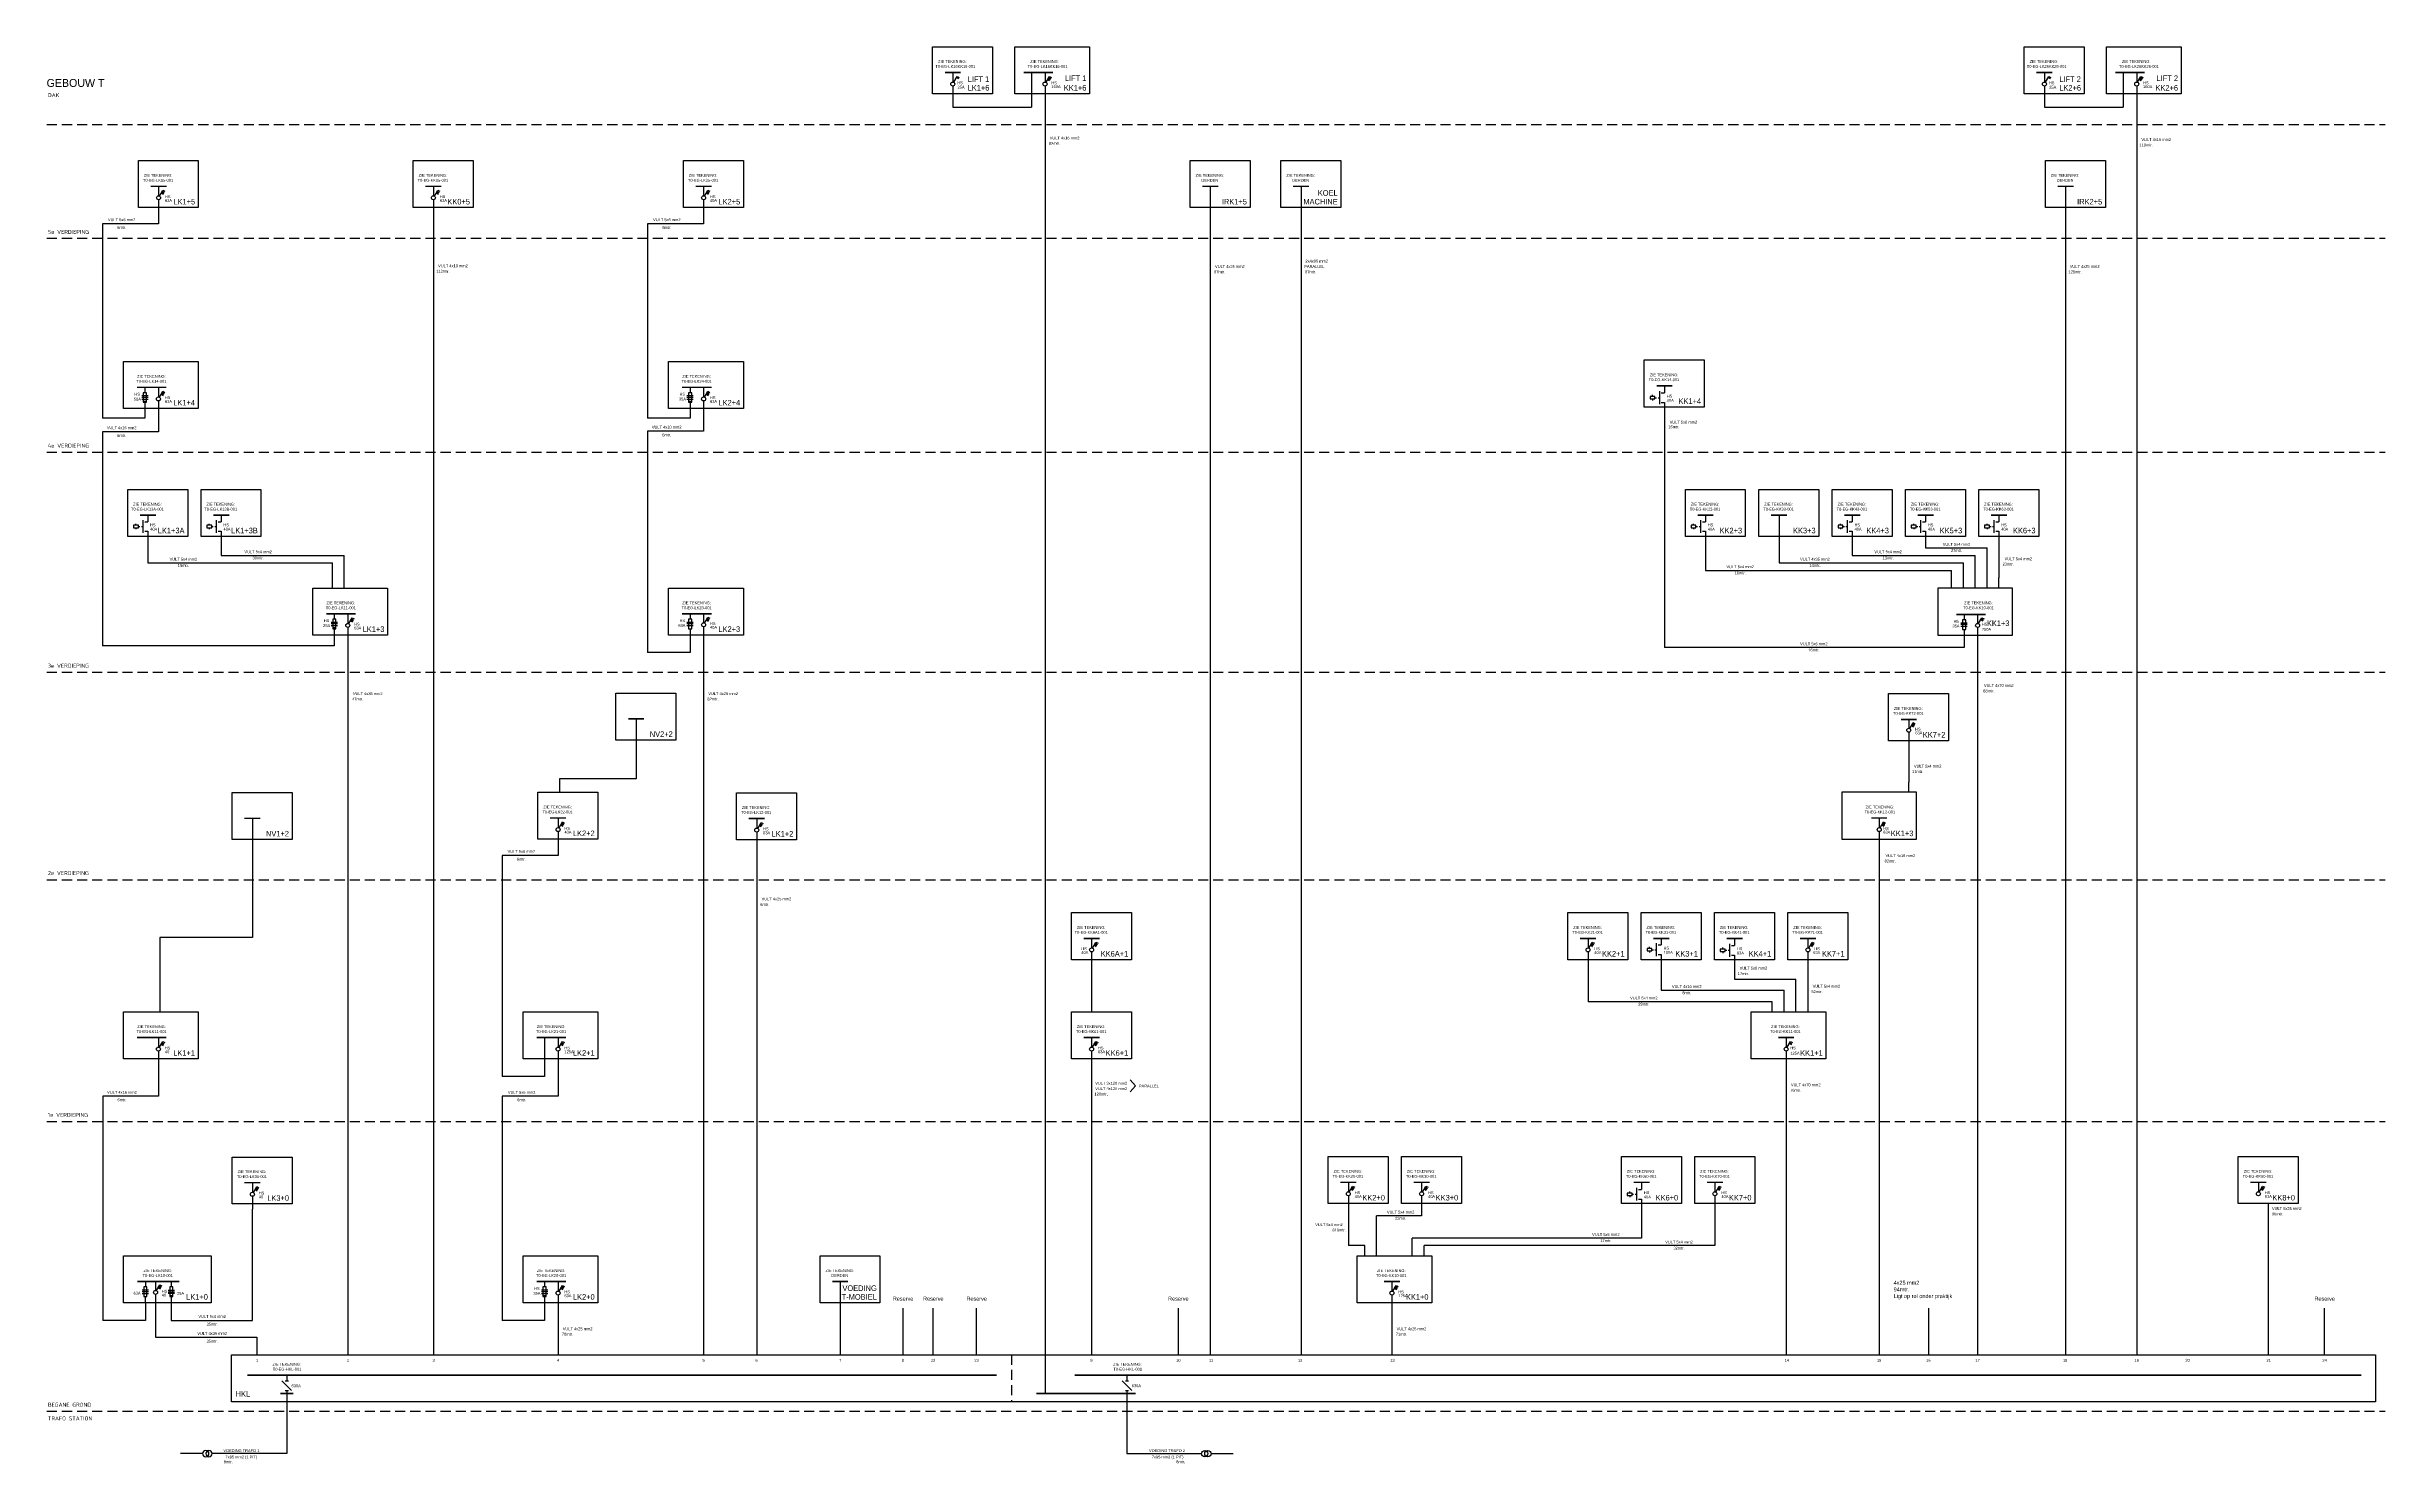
# Model space of a CAD drawing. Header units: millimetres. Extents: x 0 to 1470, y -33 to 858.
import ezdxf
from ezdxf.enums import TextEntityAlignment as Align

# ---------------------------------------------------------------- set-up
doc = ezdxf.new("R2010")
doc.units = ezdxf.units.MM
doc.linetypes.add('HIDDEN', pattern=[9.525, 6.35, -3.175])
doc.linetypes.add('STABI11', pattern=[2, 1, -1])
doc.layers.get('0').update_dxf_attribs({"linetype": 'CONTINUOUS'})
for name, color, linetype in [('BL$4----_STEMPEL', 7, 'CONTINUOUS'), ('EL$1----', 3, 'CONTINUOUS'), ('EL-62-BLK', 3, 'CONTINUOUS'), ('EL6311--', 3, 'CONTINUOUS')]:
    doc.layers.add(name, color=color, linetype=linetype)
doc.styles.add('BURO-018', font='BUROFONT.shx', dxfattribs={"height": 1.8})
doc.styles.add('BURO-025', font='BUROFONT.shx', dxfattribs={"height": 2.5})
doc.styles.add('BURO-035', font='BUROFONT.shx', dxfattribs={"height": 3.5})
doc.styles.get("Standard").update_dxf_attribs({"font": 'ISOCP'})

# ---------------------------------------------------------------- blocks, each defined once
blk = doc.blocks.new('0713B5')
at = {"color": 0, "linetype": 'Continuous'}
for p, q in [((3, -6), (-3, 0)), ((-1, 0), (1, 0)), ((-1, -6), (1, -6))]:
    blk.add_line(p, q, dxfattribs=at)
at = {"color": 0, "linetype": 'Continuous', "style": 'BURO-018', "flags": 1}
for tag, p in [('E_ID', (0, 0)), ('E_MATCODE', (0, -5))]:
    blk.add_attdef(tag, p, '', height=1.8, dxfattribs=at)
at = {"color": 0, "linetype": 'Continuous', "style": 'BURO-018'}
blk.add_attdef('E_KODE', text='', height=1.8, dxfattribs=at).set_placement((3, -3), align=Align.MIDDLE_LEFT)
blk = doc.blocks.new('072102B')
at = {"color": 0, "linetype": 'Continuous'}
for p, q in [((1, 0), (-1, 0)), ((-1, 0), (-1, -6)), ((1, -6), (1, 0)), ((-1, -6), (1, -6))]:
    blk.add_line(p, q, dxfattribs=at)
blk.add_solid([(1, -5), (1, -6), (-1, -5), (-1, -6)], dxfattribs=at)
at = {"color": 0, "linetype": 'Continuous', "style": 'BURO-018', "flags": 1}
for tag, p in [('E_ID', (0, 0)), ('E_MATCODE', (0, -5))]:
    blk.add_attdef(tag, p, '', height=1.8, dxfattribs=at)
at = {"color": 0, "linetype": 'Continuous', "style": 'BURO-018'}
blk.add_attdef('E_KODE', text='', height=1.8, dxfattribs=at).set_placement((-3, -3), align=Align.MIDDLE_RIGHT)
blk = doc.blocks.new('0721013F')
at = {"color": 0, "linetype": 'Continuous'}
for p, q in [((-2, -2), (2, -2)), ((-2, -3), (2, -3)), ((2, -4), (-2, -4))]:
    blk.add_line(p, q, dxfattribs=at)
blk = doc.blocks.new('072101A')
at = {"color": 0, "linetype": 'Continuous'}
for p, q in [((1, 0), (-1, 0)), ((-1, 0), (-1, -6)), ((1, -6), (1, 0)), ((-1, -6), (1, -6))]:
    blk.add_line(p, q, dxfattribs=at)
at = {"color": 0, "linetype": 'Continuous', "style": 'BURO-018', "flags": 1}
for tag, p in [('E_ID', (0, 0)), ('E_MATCODE', (0, -5))]:
    blk.add_attdef(tag, p, '', height=1.8, dxfattribs=at)
at = {"color": 0, "linetype": 'Continuous', "style": 'BURO-018'}
blk.add_attdef('E_KODE', text='', height=1.8, dxfattribs=at).set_placement((-3, -3), align=Align.MIDDLE_RIGHT)
blk = doc.blocks.new('1114A3A')
at = {"color": 0, "linetype": 'Continuous'}
for p, q in [((0.6, 1.1), (2.7, 4.8)), ((1.7, 2.9), (2.9, 2.2)), ((2, 3.5), (3.3, 2.8)), ((2.4, 4.1), (3.6, 3.4)), ((2.7, 4.8), (4, 4.1))]:
    blk.add_line(p, q, dxfattribs=at)
blk.add_circle((0, 0), 1.25, dxfattribs=at)
at = {"color": 0, "linetype": 'Continuous', "style": 'BURO-018', "flags": 1}
for tag, p in [('E_ID', (0, 0.1)), ('E_MATCODE', (0, -4.9))]:
    blk.add_attdef(tag, p, '', height=1.8, dxfattribs=at)
at = {"color": 0, "linetype": 'Continuous', "style": 'BURO-018'}
blk.add_attdef('E_IGS', text='', height=1.8, dxfattribs=at).set_placement((3, 0.1), align=Align.MIDDLE_LEFT)
blk = doc.blocks.new('0702A1')
at = {"color": 0, "linetype": 'Continuous'}
for p, q in [((-3, -7), (-3, 1)), ((-2, 0), (0, 0)), ((-2, -6), (0, -6))]:
    blk.add_line(p, q, dxfattribs=at)
at = {"color": 0, "linetype": 'Continuous', "style": 'BURO-018'}
blk.add_attdef('E_ASK1', text='', height=1.8, dxfattribs=at).set_placement((-1, 1), align=Align.RIGHT)
at = {"color": 0, "linetype": 'Continuous', "style": 'BURO-018', "flags": 1}
for tag, p in [('E_ID', (0, 0)), ('E_MATCODE', (0, -5))]:
    blk.add_attdef(tag, p, '', height=1.8, dxfattribs=at)
at = {"color": 0, "linetype": 'Continuous', "style": 'BURO-018'}
blk.add_attdef('E_ASK2', text='', height=1.8, dxfattribs=at).set_placement((-1, -7), align=Align.TOP_RIGHT)
blk.add_attdef('E_KODE', text='', height=1.8, dxfattribs=at).set_placement((3, -3), align=Align.MIDDLE_LEFT)
blk = doc.blocks.new('021323')
at = {"color": 0, "linetype": 'Continuous'}
for p, q in [((-3, 0.75), (-6, 0.75)), ((-6, 0.75), (-6, -0.75)), ((-4.5, 0.75), (-4.5, 1.75)), ((-3, -0.75), (-3, 0.75)), ((-3, 0.25), (-3, 0.25)), ((-6, -0.75), (-3, -0.75)), ((-4.5, -0.75), (-4.5, -1.75))]:
    blk.add_line(p, q, dxfattribs=at)
at = {"color": 0, "linetype": 'STABI11'}
blk.add_line((-3, 0), (0, 0), dxfattribs=at)
blk = doc.blocks.new('1114A3')
at = {"color": 0, "linetype": 'Continuous'}
for p, q in [((0.6, 1.1), (2.7, 4.8)), ((2, 3.5), (3.3, 2.8)), ((2.4, 4.1), (3.6, 3.4)), ((2.7, 4.8), (4, 4.1))]:
    blk.add_line(p, q, dxfattribs=at)
blk.add_circle((0, 0), 1.25, dxfattribs=at)
at = {"color": 0, "linetype": 'Continuous', "style": 'BURO-018', "flags": 1}
for tag, p in [('E_ID', (0, 0.1)), ('E_MATCODE', (0, -4.9))]:
    blk.add_attdef(tag, p, '', height=1.8, dxfattribs=at)
at = {"color": 0, "linetype": 'Continuous', "style": 'BURO-018'}
blk.add_attdef('E_IGS', text='', height=1.8, dxfattribs=at).set_placement((3, 0.1), align=Align.MIDDLE_LEFT)
blk = doc.blocks.new('060901')
at = {"color": 0, "linetype": 'Continuous'}
for centre in [(0, 1), (0, -1)]:
    blk.add_circle(centre, 2, dxfattribs=at)
at = {"color": 0, "linetype": 'Continuous', "style": 'BURO-018', "flags": 1}
for tag, p in [('E_ID', (0, 0)), ('E_MATCODE', (0, -3))]:
    blk.add_attdef(tag, p, '', height=1.8, dxfattribs=at)
at = {"color": 0, "linetype": 'Continuous', "style": 'BURO-018'}
blk.add_attdef('E_KODE', text='', height=1.8, dxfattribs=at).set_placement((3, 0), align=Align.MIDDLE_LEFT)
blk = doc.blocks.new('111404')
at = {"color": 0, "linetype": 'Continuous'}
for p, q in [((0.6, 1.1), (2.7, 4.8)), ((2.4, 4.1), (3.6, 3.4)), ((2.7, 4.8), (4, 4.1))]:
    blk.add_line(p, q, dxfattribs=at)
blk.add_circle((0, 0), 1.25, dxfattribs=at)
at = {"color": 0, "linetype": 'Continuous', "style": 'BURO-018', "flags": 1}
for tag, p in [('E_ID', (0, 0.1)), ('E_MATCODE', (0, -4.9))]:
    blk.add_attdef(tag, p, '', height=1.8, dxfattribs=at)
at = {"color": 0, "linetype": 'Continuous', "style": 'BURO-018'}
blk.add_attdef('E_IGS', text='', height=1.8, dxfattribs=at).set_placement((3, 0.1), align=Align.MIDDLE_LEFT)

msp = doc.modelspace()

# ---------------------------------------------------------------- linework, layer by layer
at = {"layer": 'EL$1----'}
for p, q in [((569.7, 841.4), (569.7, 835.8)), ((619.2, 841.4), (619.2, 820)), ((627.7, 841.4), (627.7, 835.8)), ((1256.1, 841.4), (1256.1, 835.8)), ((1305.6, 841.4), (1305.6, 820)), ((1314.1, 841.4), (1314.1, 835.8)), ((569.7, 833.3), (569.7, 820)), ((627.7, 833.3), (627.7, 825.1)), ((627.7, 825.1), (627.7, 11.2)), ((1256.1, 833.3), (1256.1, 820)), ((1314.1, 833.3), (1314.1, 825.1)), ((1314.1, 825.1), (1314.1, 35.5)), ((569.7, 820), (619.2, 820)), ((1256.1, 820), (1305.6, 820)), ((70.3, 769.8), (70.3, 764.2)), ((243.1, 769.8), (243.1, 764.2)), ((413, 769.8), (413, 764.2)), ((731.6, 769.8), (731.6, 764.2)), ((731.6, 769.8), (731.6, 35.5)), ((788.7, 770.3), (788.7, 35.5)), ((788.7, 769.8), (788.7, 764.2)), ((1269.4, 770.3), (1269.4, 35.5)), ((1269.4, 769.8), (1269.4, 764.2)), ((70.3, 761.7), (70.3, 753.5)), ((70.3, 761.7), (70.3, 746.7)), ((243.1, 761.7), (243.1, 35.5)), ((413, 761.7), (413, 753.5)), ((413, 761.7), (413, 746.7)), ((70.3, 746.7), (35.1, 746.7)), ((35.1, 746.7), (35.1, 624.4)), ((413, 746.7), (377.8, 746.7)), ((377.8, 746.7), (377.8, 624.4)), ((61.7, 643.4), (61.7, 640.4)), ((61.7, 634.4), (61.7, 624.4)), ((70.2, 643.4), (70.2, 637.8)), ((70.2, 635.3), (70.2, 627.1)), ((404.5, 643.4), (404.5, 640.4)), ((404.5, 634.4), (404.5, 624.4)), ((413, 643.4), (413, 637.8)), ((413, 635.3), (413, 627.1)), ((1017.2, 644.4), (1017.2, 640.3)), ((1017.2, 634.3), (1017.2, 480.2)), ((61.7, 624.4), (35.1, 624.4)), ((70.2, 627.1), (70.2, 615.9)), ((404.5, 624.4), (377.8, 624.4)), ((413, 627.1), (413, 616.3)), ((35.1, 615.9), (35.1, 481.3)), ((70.2, 615.9), (35.1, 615.9)), ((377.8, 616.3), (377.8, 477)), ((413, 616.3), (377.8, 616.3)), ((63.6, 563.4), (63.6, 559.3)), ((109.7, 563.4), (109.7, 559.3)), ((1043, 563.4), (1043, 559.3)), ((1089.2, 563.4), (1089.2, 533.4)), ((1135.3, 563.4), (1135.3, 559.3)), ((1181.4, 563.4), (1181.4, 559.3)), ((1227.5, 563.4), (1227.5, 559.3)), ((63.6, 553.3), (63.6, 533.4)), ((109.7, 553.3), (109.7, 538.1)), ((1043, 553.3), (1043, 528.7)), ((1135.3, 553.3), (1135.3, 538.1)), ((1181.4, 553.3), (1181.4, 542.8)), ((1227.5, 553.3), (1227.5, 524)), ((63.6, 533.4), (179.6, 533.4)), ((109.7, 538.1), (187, 538.1)), ((179.6, 517.6), (179.6, 533.4)), ((187, 517.6), (187, 538.1)), ((1089.2, 533.4), (1205.2, 533.4)), ((1135.3, 538.1), (1212.6, 538.1)), ((1181.4, 542.8), (1220.1, 542.8)), ((1205.2, 517.6), (1205.2, 533.4)), ((1212.6, 517.6), (1212.6, 538.1)), ((1220.1, 517.6), (1220.1, 542.8)), ((1043, 528.7), (1197.7, 528.7)), ((1197.7, 517.6), (1197.7, 528.7)), ((1227.5, 517.6), (1227.5, 524)), ((180.8, 501), (180.8, 498)), ((189.3, 501), (189.3, 495.4)), ((404.5, 501), (404.5, 498)), ((413, 501.4), (413, 495.8)), ((1205.6, 500.6), (1205.6, 497.6)), ((1214.1, 501), (1214.1, 495.4)), ((180.8, 492), (180.8, 481.3)), ((189.3, 492.9), (189.3, 484.7)), ((404.5, 492), (404.5, 477)), ((413, 493.3), (413, 484.7)), ((1205.6, 491.6), (1205.6, 480.2)), ((1214.1, 492.9), (1214.1, 484.7)), ((1214.1, 488.3), (1214.1, 35.5)), ((180.8, 481.3), (35.1, 481.3)), ((189.3, 484.7), (189.3, 35.5)), ((404.5, 477), (377.8, 477)), ((413, 484.7), (413, 35.5)), ((1205.6, 480.2), (1017.2, 480.2)), ((370.6, 435), (370.6, 429.4)), ((370.6, 429.4), (370.6, 418.7)), ((1170.8, 435), (1170.8, 429.4)), ((1170.8, 426.9), (1170.8, 395.6)), ((370.6, 418.7), (370.6, 397.7)), ((370.6, 397.7), (322.3, 397.7)), ((322.3, 397.7), (322.3, 389.2)), ((1170.8, 389.2), (1170.8, 395.6)), ((129.3, 372.4), (129.3, 364.3)), ((321.5, 372.6), (321.5, 367)), ((446.4, 372.3), (446.4, 366.7)), ((1152.2, 372.6), (1152.2, 367)), ((129.3, 364.3), (129.3, 356.1)), ((129.3, 356.1), (129.3, 297.8)), ((321.5, 364.5), (321.5, 356.3)), ((321.5, 364.5), (321.5, 349.5)), ((446.4, 364.2), (446.4, 356)), ((446.4, 356), (446.4, 50.2)), ((1152.2, 364.5), (1152.2, 356.3)), ((1152.2, 356.3), (1152.2, 35.5)), ((321.5, 349.5), (286.3, 349.5)), ((286.3, 349.5), (286.3, 210.5)), ((129.3, 297.8), (71, 297.8)), ((71, 297.8), (71, 251.1)), ((657, 296.9), (657, 291.3)), ((969.1, 296.9), (969.1, 291.3)), ((1015.2, 297.3), (1015.2, 293.2)), ((1061.3, 296.9), (1061.3, 292.8)), ((1107.4, 296.9), (1107.4, 291.3)), ((657, 288.8), (657, 251.1)), ((969.1, 288.8), (969.1, 257.5)), ((1015.2, 287.2), (1015.2, 264.7)), ((1061.3, 286.8), (1061.3, 271.6)), ((1107.4, 288.8), (1107.4, 251)), ((1061.3, 271.6), (1099.8, 271.6)), ((1099.8, 251.1), (1099.8, 271.6)), ((1084.9, 257.5), (969.1, 257.5)), ((1015.2, 264.7), (1092.4, 264.7)), ((1084.9, 251.1), (1084.9, 257.5)), ((1092.4, 251.1), (1092.4, 264.7)), ((70.2, 234.5), (70.2, 228.9)), ((70.2, 226.4), (70.2, 218.2)), ((313, 234.5), (313, 231.5)), ((313, 231.5), (313, 210.5)), ((321.5, 234.5), (321.5, 228.9)), ((321.5, 226.4), (321.5, 218.2)), ((657, 234.5), (657, 228.9)), ((657, 226.4), (657, 35.5)), ((1093.7, 234.5), (1093.7, 228.9)), ((1093.7, 226.4), (1093.7, 35.5)), ((70.2, 218.2), (70.2, 198)), ((313, 210.5), (286.3, 210.5)), ((321.5, 218.2), (321.5, 198)), ((70.2, 198), (35.3, 198)), ((35.3, 198), (35.3, 57.1)), ((321.5, 198), (286.3, 198)), ((286.3, 198), (286.3, 57.1)), ((129.3, 143.3), (129.3, 137.7)), ((129.3, 135.2), (129.3, 127)), ((818.4, 143.5), (818.4, 137.9)), ((818.4, 135.4), (818.4, 104.1)), ((864.5, 143.5), (864.5, 137.9)), ((864.5, 135.4), (864.5, 122.9)), ((1002.8, 143.5), (1002.8, 139.4)), ((1002.8, 133.4), (1002.8, 108.8)), ((1048.9, 143.5), (1048.9, 137.9)), ((1048.9, 135.4), (1048.9, 104.1)), ((1390.6, 143.5), (1390.6, 137.9)), ((129.3, 57.1), (129.3, 127)), ((836.2, 97.7), (836.2, 122.9)), ((864.5, 122.9), (836.2, 122.9)), ((1396.8, 130.5), (1396.8, 35.5)), ((828.7, 104.1), (818.4, 104.1)), ((828.7, 97.7), (828.7, 104.1)), ((858.5, 97.7), (858.5, 108.8)), ((1002.8, 108.8), (858.5, 108.8)), ((866, 97.7), (866, 104.1)), ((1048.9, 104.1), (866, 104.1)), ((62, 81.1), (62, 78.1)), ((68.4, 81.5), (68.4, 75.9)), ((78.3, 81.1), (78.3, 78.1)), ((313, 81.1), (313, 78.1)), ((321.5, 81.1), (321.5, 75.5)), ((498.9, 81.1), (498.9, 75.5)), ((498.9, 75.5), (498.9, 35.5)), ((845.8, 81.1), (845.8, 75.5)), ((61.9, 72.1), (62, 64.8)), ((62, 64.8), (62, 57.1)), ((68.4, 73.4), (68.4, 46.5)), ((78.3, 73), (78.3, 64.8)), ((78.3, 64.8), (78.3, 57.1)), ((313, 72.1), (313, 57.1)), ((321.5, 73), (321.5, 64.8)), ((321.5, 64.8), (321.5, 35.5)), ((538.2, 64.8), (538.2, 35.5)), ((557.2, 64.8), (557.2, 35.5)), ((584.4, 64.8), (584.4, 35.5)), ((711.3, 64.8), (711.3, 35.5)), ((845.8, 73), (845.8, 64.8)), ((845.8, 64.8), (845.8, 35.5)), ((1183.3, 64.8), (1183.3, 35.5)), ((1432, 64.8), (1432, 35.5)), ((62, 57.1), (35.3, 57.1)), ((68.4, 46.5), (132, 46.5)), ((78.3, 57.1), (129.3, 57.1)), ((132, 46.5), (132, 35.5)), ((313, 57.1), (286.3, 57.1)), ((446.4, 50.2), (446.4, 35.5)), ((150.9, 22.2), (150.9, 19)), ((679.2, 22.2), (679.2, 19)), ((150.9, 13), (150.9, 11.2)), ((150.9, 11.2), (150.9, -26.7)), ((679.2, 13), (679.2, 11.2)), ((679.2, 11.2), (679.2, -26.7)), ((98, -26.7), (84.1, -26.7)), ((150.9, -26.7), (104, -26.7)), ((679.2, -26.7), (726.1, -26.7)), ((732.1, -26.7), (746, -26.7))]:
    msp.add_line(p, q, dxfattribs=at)
at = {"layer": 'EL$1----', "color": 1, "linetype": 'HIDDEN'}
for p, q in [((0, 809.1), (1470.4, 809.1)), ((0, 737.5), (1470.4, 737.5)), ((0, 603.1), (1470.4, 603.1)), ((0, 464.7), (1470.4, 464.7)), ((0, 334.2), (1470.4, 334.2)), ((0, 182.2), (1470.4, 182.2)), ((0, 0), (1470.4, 0))]:
    msp.add_line(p, q, dxfattribs=at)
at = {"layer": 'EL$1----', "linetype": 'HIDDEN'}
msp.add_line((606.6, 35.5), (606.6, 5.9), dxfattribs=at)
at = {"layer": 'EL$1----'}
for points in [[(594.7, 828.4), (557, 828.4), (557, 858), (594.7, 858)], [(655.7, 828.4), (608.7, 828.4), (608.7, 858), (655.7, 858)], [(1281.1, 828.4), (1243.4, 828.4), (1243.4, 858), (1281.1, 858)], [(1342.1, 828.4), (1295.1, 828.4), (1295.1, 858), (1342.1, 858)], [(95.3, 756.8), (57.6, 756.8), (57.6, 786.4), (95.3, 786.4)], [(268.1, 756.8), (230.4, 756.8), (230.4, 786.4), (268.1, 786.4)], [(438, 756.8), (400.3, 756.8), (400.3, 786.4), (438, 786.4)], [(756.6, 756.8), (718.9, 756.8), (718.9, 786.4), (756.6, 786.4)], [(813.7, 756.8), (776, 756.8), (776, 786.4), (813.7, 786.4)], [(1294.4, 756.8), (1256.7, 756.8), (1256.7, 786.4), (1294.4, 786.4)], [(95.2, 630.4), (48.3, 630.4), (48.3, 660), (95.2, 660)], [(438, 630.4), (391, 630.4), (391, 660), (438, 660)], [(1042.2, 631.4), (1004.5, 631.4), (1004.5, 661), (1042.2, 661)], [(88.6, 550), (50.9, 550), (50.9, 579.6), (88.6, 579.6)], [(134.7, 550), (97, 550), (97, 579.6), (134.7, 579.6)], [(1068, 550), (1030.4, 550), (1030.4, 579.6), (1068, 579.6)], [(1114.2, 550), (1076.5, 550), (1076.5, 579.6), (1114.2, 579.6)], [(1160.3, 550), (1122.6, 550), (1122.6, 579.6), (1160.3, 579.6)], [(1206.4, 550), (1168.7, 550), (1168.7, 579.6), (1206.4, 579.6)], [(1252.5, 550), (1214.8, 550), (1214.8, 579.6), (1252.5, 579.6)], [(214.3, 488), (167.3, 488), (167.3, 517.6), (214.3, 517.6)], [(438, 488), (391, 488), (391, 517.6), (438, 517.6)], [(1189.1, 488), (1236.1, 488), (1236.1, 517.6), (1189.1, 517.6)], [(395.6, 422), (357.9, 422), (357.9, 451.6), (395.6, 451.6)], [(1195.8, 421.6), (1158.1, 421.6), (1158.1, 451.2), (1195.8, 451.2)], [(154.3, 359.4), (116.6, 359.4), (116.6, 389), (154.3, 389)], [(346.5, 359.6), (308.8, 359.6), (308.8, 389.2), (346.5, 389.2)], [(471.4, 359.3), (433.7, 359.3), (433.7, 388.8), (471.4, 388.8)], [(1128.7, 359.6), (1175.7, 359.6), (1175.7, 389.2), (1128.7, 389.2)], [(682, 283.9), (644.3, 283.9), (644.3, 313.5), (682, 313.5)], [(994.1, 283.9), (956.4, 283.9), (956.4, 313.5), (994.1, 313.5)], [(1040.2, 283.9), (1002.5, 283.9), (1002.5, 313.5), (1040.2, 313.5)], [(1086.3, 283.9), (1048.6, 283.9), (1048.6, 313.5), (1086.3, 313.5)], [(1132.4, 283.9), (1094.8, 283.9), (1094.8, 313.5), (1132.4, 313.5)], [(95.2, 221.5), (48.3, 221.5), (48.3, 251.1), (95.2, 251.1)], [(346.5, 221.5), (299.5, 221.5), (299.5, 251.1), (346.5, 251.1)], [(682, 221.5), (644.3, 221.5), (644.3, 251.1), (682, 251.1)], [(1118.7, 221.5), (1071.7, 221.5), (1071.7, 251.1), (1118.7, 251.1)], [(154.3, 130.3), (116.6, 130.3), (116.6, 159.8), (154.3, 159.8)], [(843.4, 130.5), (805.7, 130.5), (805.7, 160.1), (843.4, 160.1)], [(889.5, 130.5), (851.8, 130.5), (851.8, 160.1), (889.5, 160.1)], [(1027.8, 130.5), (990.1, 130.5), (990.1, 160.1), (1027.8, 160.1)], [(1073.9, 130.5), (1036.3, 130.5), (1036.3, 160.1), (1073.9, 160.1)], [(1415.6, 130.5), (1378, 130.5), (1378, 160.1), (1415.6, 160.1)], [(103.3, 68.1), (48.3, 68.1), (48.3, 97.7), (103.3, 97.7)], [(346.5, 68.1), (299.5, 68.1), (299.5, 97.7), (346.5, 97.7)], [(523.9, 68.1), (486.2, 68.1), (486.2, 97.7), (523.9, 97.7)], [(870.8, 68.1), (823.9, 68.1), (823.9, 97.7), (870.8, 97.7)], [(116.1, 5.9), (116.1, 35.5), (1464.3, 35.5), (1464.3, 5.9)]]:
    msp.add_lwpolyline(points, close=True, dxfattribs=at)
at = {"layer": 'EL$1----', "const_width": 1}
for points in [[(564.7, 841.8), (574.7, 841.8)], [(614.2, 841.8), (632.7, 841.8)], [(1251.1, 841.8), (1261.1, 841.8)], [(1300.6, 841.8), (1319.1, 841.8)], [(65.3, 770.2), (75.3, 770.2)], [(238.1, 770.2), (248.1, 770.2)], [(408, 770.2), (418, 770.2)], [(726.6, 770.2), (736.6, 770.2)], [(783.7, 770.2), (793.7, 770.2)], [(1264.4, 770.2), (1274.4, 770.2)], [(56.7, 643.8), (75.2, 643.8)], [(399.5, 643.8), (418, 643.8)], [(1012.2, 644.8), (1022.2, 644.8)], [(58.6, 563.4), (68.6, 563.4)], [(104.7, 563.4), (114.7, 563.4)], [(1038, 563.4), (1048, 563.4)], [(1084.2, 563.4), (1094.2, 563.4)], [(1130.3, 563.4), (1140.3, 563.4)], [(1176.4, 563.4), (1186.4, 563.4)], [(1222.5, 563.4), (1232.5, 563.4)], [(175.8, 501.4), (194.3, 501.4)], [(399.5, 501.4), (418, 501.4)], [(1200.6, 501), (1219.1, 501)], [(365.6, 435.4), (375.6, 435.4)], [(1165.8, 435), (1175.8, 435)], [(124.3, 372.8), (134.3, 372.8)], [(316.5, 373), (326.5, 373)], [(441.4, 372.7), (451.4, 372.7)], [(1157.2, 373), (1147.2, 373)], [(652, 297.3), (662, 297.3)], [(964.1, 297.3), (974.1, 297.3)], [(1010.2, 297.3), (1020.2, 297.3)], [(1056.3, 297.3), (1066.3, 297.3)], [(1102.4, 297.3), (1112.4, 297.3)], [(56.7, 234.9), (75.2, 234.9)], [(308, 234.9), (326.5, 234.9)], [(652, 234.9), (662, 234.9)], [(1088.7, 234.9), (1098.7, 234.9)], [(124.3, 143.7), (134.3, 143.7)], [(813.4, 143.9), (823.4, 143.9)], [(859.5, 143.9), (869.5, 143.9)], [(997.8, 143.9), (1007.8, 143.9)], [(1043.9, 143.9), (1053.9, 143.9)], [(1385.6, 143.9), (1395.6, 143.9)], [(57, 81.5), (83.3, 81.5)], [(308, 81.5), (326.5, 81.5)], [(493.9, 81.5), (503.9, 81.5)], [(840.8, 81.5), (850.8, 81.5)], [(126.2, 22.6), (597.3, 22.6)], [(646.3, 22.6), (1455.3, 22.6)], [(146.8, 11.2), (155.1, 11.2)], [(622.2, 11.2), (684.6, 11.2)]]:
    msp.add_lwpolyline(points, dxfattribs=at)
at = {"layer": 'EL-62-BLK', "color": 1}
for p in [(681.2, 208.3), (681.2, 200.9)]:
    msp.add_line(p, (684.6, 204.6), dxfattribs=at)

# ---------------------------------------------------------------- block references
at = {"layer": 'EL$1----'}
ref = msp.add_blockref('111404', (569.7, 834.5), dxfattribs=at)
ref.add_attrib('E_IGS', '25A', dxfattribs={"layer": '0', "color": 1, "linetype": 'Continuous', "height": 1.8, "style": 'BURO-018'}).set_placement((572.7, 832.5), align=Align.MIDDLE_LEFT)
ref = msp.add_blockref('111404', (1256.1, 834.5), dxfattribs=at)
ref.add_attrib('E_IGS', '25A', dxfattribs={"layer": '0', "color": 1, "linetype": 'Continuous', "height": 1.8, "style": 'BURO-018'}).set_placement((1259.1, 832.5), align=Align.MIDDLE_LEFT)
ref = msp.add_blockref('072102B', (61.7, 640.4), dxfattribs=at)
ref.add_attrib('E_KODE', '50A', dxfattribs={"layer": '0', "color": 1, "linetype": 'Continuous', "height": 1.8, "style": 'BURO-018'}).set_placement((59.2, 636.4), align=Align.MIDDLE_RIGHT)
at = {"layer": 'EL$1----', "xscale": -1}
for p in [(61.7, 640.4), (404.5, 640.4), (180.8, 498), (404.5, 498), (1205.6, 497.6), (62, 78.1), (313, 78.1)]:
    msp.add_blockref('0721013F', p, dxfattribs=at)
at = {"layer": 'EL$1----'}
ref = msp.add_blockref('072102B', (404.5, 640.4), dxfattribs=at)
ref.add_attrib('E_KODE', '35A', dxfattribs={"layer": '0', "color": 1, "linetype": 'Continuous', "height": 1.8, "style": 'BURO-018'}).set_placement((401.9, 636.4), align=Align.MIDDLE_RIGHT)
for name, p in [('021323', (1014.2, 637.3)), ('0702A1', (1017.2, 640.3)), ('0702A1', (63.6, 559.3)), ('0702A1', (109.7, 559.3)), ('0702A1', (1043, 559.3)), ('0702A1', (1135.3, 559.3)), ('0702A1', (1181.4, 559.3)), ('0702A1', (1227.5, 559.3)), ('021323', (60.6, 556.3)), ('021323', (106.7, 556.3)), ('021323', (1040, 556.3)), ('021323', (1132.3, 556.3)), ('021323', (1178.4, 556.3)), ('021323', (1224.5, 556.3)), ('0702A1', (1015.2, 293.2)), ('021323', (1012.2, 290.2)), ('021323', (1058.3, 289.8)), ('0702A1', (1061.3, 292.8)), ('021323', (999.8, 136.4)), ('0702A1', (1002.8, 139.4)), ('0721013F', (78.3, 78.1))]:
    msp.add_blockref(name, p, dxfattribs=at)
ref = msp.add_blockref('072102B', (180.8, 498), dxfattribs=at)
ref.add_attrib('E_KODE', '25A', dxfattribs={"layer": '0', "color": 1, "linetype": 'Continuous', "height": 1.8, "style": 'BURO-018'}).set_placement((178.2, 494), align=Align.MIDDLE_RIGHT)
ref = msp.add_blockref('072101A', (404.5, 498), dxfattribs=at)
ref.add_attrib('E_KODE', '63A', dxfattribs={"layer": '0', "color": 1, "linetype": 'Continuous', "height": 1.8, "style": 'BURO-018'}).set_placement((401.5, 494.1), align=Align.MIDDLE_RIGHT)
ref = msp.add_blockref('072101A', (1205.6, 497.6), dxfattribs=at)
ref.add_attrib('E_KODE', '35A', dxfattribs={"layer": '0', "color": 1, "linetype": 'Continuous', "height": 1.8, "style": 'BURO-018'}).set_placement((1202.7, 493.7), align=Align.MIDDLE_RIGHT)
ref = msp.add_blockref('1114A3', (1214.1, 494.1), dxfattribs=at)
ref.add_attrib('E_IGS', '250A', dxfattribs={"layer": '0', "color": 1, "linetype": 'Continuous', "height": 1.8, "style": 'BURO-018'}).set_placement((1216.7, 491.6), align=Align.MIDDLE_LEFT)
ref = msp.add_blockref('1114A3', (1093.7, 227.7), dxfattribs=at)
ref.add_attrib('E_IGS', '125A', dxfattribs={"layer": '0', "color": 1, "linetype": 'Continuous', "height": 1.8, "style": 'BURO-018'}).set_placement((1096.3, 225.1), align=Align.MIDDLE_LEFT)
ref = msp.add_blockref('072101A', (62, 78.1), dxfattribs=at)
ref.add_attrib('E_KODE', '63A', dxfattribs={"layer": '0', "color": 1, "linetype": 'Continuous', "height": 1.8, "style": 'BURO-018'}).set_placement((59, 74.2), align=Align.MIDDLE_RIGHT)
ref = msp.add_blockref('072102B', (78.3, 78.1), dxfattribs=at)
ref.add_attrib('E_KODE', '25A', dxfattribs={"layer": '0', "color": 1, "linetype": 'Continuous', "height": 1.8, "style": 'BURO-018'}).set_placement((86.3, 74.1), align=Align.MIDDLE_RIGHT)
ref = msp.add_blockref('072102B', (313, 78.1), dxfattribs=at)
ref.add_attrib('E_KODE', '35A', dxfattribs={"layer": '0', "color": 1, "linetype": 'Continuous', "height": 1.8, "style": 'BURO-018'}).set_placement((310.4, 74.1), align=Align.MIDDLE_RIGHT)
ref = msp.add_blockref('0713B5', (150.9, 19), dxfattribs=at)
ref.add_attrib('E_KODE', '630A', dxfattribs={"layer": '0', "color": 1, "linetype": 'Continuous', "height": 1.8, "style": 'BURO-018'}).set_placement((153.9, 16), align=Align.MIDDLE_LEFT)
ref = msp.add_blockref('0713B5', (679.2, 19), dxfattribs=at)
ref.add_attrib('E_KODE', '630A', dxfattribs={"layer": '0', "color": 1, "linetype": 'Continuous', "height": 1.8, "style": 'BURO-018'}).set_placement((682.2, 16), align=Align.MIDDLE_LEFT)
at = {"layer": 'EL$1----', "xscale": -1, "rotation": 270}
msp.add_blockref('060901', (101, -26.7), dxfattribs=at)
at = {"layer": 'EL$1----', "rotation": 90}
msp.add_blockref('060901', (729.1, -26.7), dxfattribs=at)
at = {"layer": 'EL6311--'}
ref = msp.add_blockref('1114A3A', (627.7, 834.5), dxfattribs=at)
ref.add_attrib('E_IGS', '160A', dxfattribs={"layer": '0', "color": 1, "linetype": 'Continuous', "height": 1.8, "style": 'BURO-018'}).set_placement((631.7, 832.9), align=Align.MIDDLE_LEFT)
ref = msp.add_blockref('1114A3A', (1314.1, 834.5), dxfattribs=at)
ref.add_attrib('E_IGS', '160A', dxfattribs={"layer": '0', "color": 1, "linetype": 'Continuous', "height": 1.8, "style": 'BURO-018'}).set_placement((1318.1, 832.9), align=Align.MIDDLE_LEFT)
ref = msp.add_blockref('1114A3A', (70.3, 763), dxfattribs=at)
ref.add_attrib('E_IGS', '63A', dxfattribs={"layer": '0', "color": 1, "linetype": 'Continuous', "height": 1.8, "style": 'BURO-018'}).set_placement((74.3, 761.3), align=Align.MIDDLE_LEFT)
ref = msp.add_blockref('1114A3A', (243.1, 763), dxfattribs=at)
ref.add_attrib('E_IGS', '63A', dxfattribs={"layer": '0', "color": 1, "linetype": 'Continuous', "height": 1.8, "style": 'BURO-018'}).set_placement((247.2, 761.3), align=Align.MIDDLE_LEFT)
ref = msp.add_blockref('1114A3A', (413, 763), dxfattribs=at)
ref.add_attrib('E_IGS', '40A', dxfattribs={"layer": '0', "color": 1, "linetype": 'Continuous', "height": 1.8, "style": 'BURO-018'}).set_placement((417, 761.3), align=Align.MIDDLE_LEFT)
ref = msp.add_blockref('1114A3A', (70.2, 636.5), dxfattribs=at)
ref.add_attrib('E_IGS', '63A', dxfattribs={"layer": '0', "color": 1, "linetype": 'Continuous', "height": 1.8, "style": 'BURO-018'}).set_placement((74.3, 634.9), align=Align.MIDDLE_LEFT)
ref = msp.add_blockref('1114A3A', (413, 636.5), dxfattribs=at)
ref.add_attrib('E_IGS', '63A', dxfattribs={"layer": '0', "color": 1, "linetype": 'Continuous', "height": 1.8, "style": 'BURO-018'}).set_placement((417, 634.9), align=Align.MIDDLE_LEFT)
ref = msp.add_blockref('1114A3A', (189.3, 494.1), dxfattribs=at)
ref.add_attrib('E_IGS', '63A', dxfattribs={"layer": '0', "color": 1, "linetype": 'Continuous', "height": 1.8, "style": 'BURO-018'}).set_placement((193.3, 492.5), align=Align.MIDDLE_LEFT)
ref = msp.add_blockref('1114A3A', (413, 494.5), dxfattribs=at)
ref.add_attrib('E_IGS', '40A', dxfattribs={"layer": '0', "color": 1, "linetype": 'Continuous', "height": 1.8, "style": 'BURO-018'}).set_placement((417, 492.9), align=Align.MIDDLE_LEFT)
ref = msp.add_blockref('1114A3A', (1170.8, 428.2), dxfattribs=at)
ref.add_attrib('E_IGS', '63A', dxfattribs={"layer": '0', "color": 1, "linetype": 'Continuous', "height": 1.8, "style": 'BURO-018'}).set_placement((1174.9, 426.5), align=Align.MIDDLE_LEFT)
ref = msp.add_blockref('1114A3A', (321.5, 365.7), dxfattribs=at)
ref.add_attrib('E_IGS', '40A', dxfattribs={"layer": '0', "color": 1, "linetype": 'Continuous', "height": 1.8, "style": 'BURO-018'}).set_placement((325.5, 364.1), align=Align.MIDDLE_LEFT)
ref = msp.add_blockref('1114A3A', (446.4, 365.4), dxfattribs=at)
ref.add_attrib('E_IGS', '63A', dxfattribs={"layer": '0', "color": 1, "linetype": 'Continuous', "height": 1.8, "style": 'BURO-018'}).set_placement((450.4, 363.7), align=Align.MIDDLE_LEFT)
ref = msp.add_blockref('1114A3A', (1152.2, 365.7), dxfattribs=at)
ref.add_attrib('E_IGS', '63A', dxfattribs={"layer": '0', "color": 1, "linetype": 'Continuous', "height": 1.8, "style": 'BURO-018'}).set_placement((1154.7, 364.1), align=Align.MIDDLE_LEFT)
ref = msp.add_blockref('1114A3A', (657, 290.1), dxfattribs=at)
ref.add_attrib('E_IGS', '40A', dxfattribs={"layer": '0', "color": 1, "linetype": 'Continuous', "height": 1.8, "style": 'BURO-018'}).set_placement((650.5, 288.4), align=Align.MIDDLE_LEFT)
ref = msp.add_blockref('1114A3A', (969.1, 290.1), dxfattribs=at)
ref.add_attrib('E_IGS', '40A', dxfattribs={"layer": '0', "color": 1, "linetype": 'Continuous', "height": 1.8, "style": 'BURO-018'}).set_placement((973.1, 288.4), align=Align.MIDDLE_LEFT)
ref = msp.add_blockref('1114A3A', (1107.4, 290.1), dxfattribs=at)
ref.add_attrib('E_IGS', '63A', dxfattribs={"layer": '0', "color": 1, "linetype": 'Continuous', "height": 1.8, "style": 'BURO-018'}).set_placement((1110.7, 288.4), align=Align.MIDDLE_LEFT)
ref = msp.add_blockref('1114A3A', (70.2, 227.7), dxfattribs=at)
ref.add_attrib('E_IGS', '40', dxfattribs={"layer": '0', "color": 1, "linetype": 'Continuous', "height": 1.8, "style": 'BURO-018'}).set_placement((74.3, 226), align=Align.MIDDLE_LEFT)
ref = msp.add_blockref('1114A3A', (321.5, 227.7), dxfattribs=at)
ref.add_attrib('E_IGS', '125A', dxfattribs={"layer": '0', "color": 1, "linetype": 'Continuous', "height": 1.8, "style": 'BURO-018'}).set_placement((325.5, 226), align=Align.MIDDLE_LEFT)
ref = msp.add_blockref('1114A3A', (657, 227.7), dxfattribs=at)
ref.add_attrib('E_IGS', '63A', dxfattribs={"layer": '0', "color": 1, "linetype": 'Continuous', "height": 1.8, "style": 'BURO-018'}).set_placement((661, 226), align=Align.MIDDLE_LEFT)
ref = msp.add_blockref('1114A3A', (129.3, 136.4), dxfattribs=at)
ref.add_attrib('E_IGS', '40', dxfattribs={"layer": '0', "color": 1, "linetype": 'Continuous', "height": 1.8, "style": 'BURO-018'}).set_placement((133.3, 134.8), align=Align.MIDDLE_LEFT)
ref = msp.add_blockref('1114A3A', (818.4, 136.7), dxfattribs=at)
ref.add_attrib('E_IGS', '40A', dxfattribs={"layer": '0', "color": 1, "linetype": 'Continuous', "height": 1.8, "style": 'BURO-018'}).set_placement((822.4, 135), align=Align.MIDDLE_LEFT)
ref = msp.add_blockref('1114A3A', (864.5, 136.7), dxfattribs=at)
ref.add_attrib('E_IGS', '40A', dxfattribs={"layer": '0', "color": 1, "linetype": 'Continuous', "height": 1.8, "style": 'BURO-018'}).set_placement((868.5, 135), align=Align.MIDDLE_LEFT)
ref = msp.add_blockref('1114A3A', (1048.9, 136.7), dxfattribs=at)
ref.add_attrib('E_IGS', '40A', dxfattribs={"layer": '0', "color": 1, "linetype": 'Continuous', "height": 1.8, "style": 'BURO-018'}).set_placement((1053, 135), align=Align.MIDDLE_LEFT)
ref = msp.add_blockref('1114A3A', (1390.6, 136.7), dxfattribs=at)
ref.add_attrib('E_IGS', '63A', dxfattribs={"layer": '0', "color": 1, "linetype": 'Continuous', "height": 1.8, "style": 'BURO-018'}).set_placement((1394.7, 135), align=Align.MIDDLE_LEFT)
ref = msp.add_blockref('1114A3A', (68.4, 74.7), dxfattribs=at)
ref.add_attrib('E_IGS', '40', dxfattribs={"layer": '0', "color": 1, "linetype": 'Continuous', "height": 1.8, "style": 'BURO-018'}).set_placement((72.3, 73), align=Align.MIDDLE_LEFT)
ref = msp.add_blockref('1114A3A', (321.5, 74.3), dxfattribs=at)
ref.add_attrib('E_IGS', '63A', dxfattribs={"layer": '0', "color": 1, "linetype": 'Continuous', "height": 1.8, "style": 'BURO-018'}).set_placement((325.5, 72.6), align=Align.MIDDLE_LEFT)
ref = msp.add_blockref('1114A3A', (845.8, 74.3), dxfattribs=at)
ref.add_attrib('E_IGS', '125A', dxfattribs={"layer": '0', "color": 1, "linetype": 'Continuous', "height": 1.8, "style": 'BURO-018'}).set_placement((849.9, 72.6), align=Align.MIDDLE_LEFT)

# ---------------------------------------------------------------- texts
at = {"layer": 'BL$4----_STEMPEL', "color": 2, "char_height": 2.5, "width": 94.549, "attachment_point": 1}
for s, insert in [('DAK', (0.7, 828.8)), ('5e VERDIEPING', (0.7, 742.8)), ('4e VERDIEPING', (0.7, 608.4)), ('3e VERDIEPING', (0.7, 470)), ('2e VERDIEPING', (0.7, 339.6)), ('1e VERDIEPING', (0.7, 187.6)), ('BEGANE GROND', (0.7, 5.3)), ('TRAFO STATION', (0.7, -3.3))]:
    msp.add_mtext(s, dxfattribs=dict(at, insert=insert))
at = {"layer": 'EL$1----', "color": 1, "style": 'BURO-018'}
for s, p in [('HS', (572.5, 834.4)), ('HS', (631.7, 834.4)), ('HS', (1258.9, 834.4)), ('HS', (1318.1, 834.4)), ('HS', (74.3, 762.8)), ('HS', (247.1, 762.8)), ('HS', (417, 762.8)), ('HS', (55.1, 638.6)), ('HS', (74.2, 636.4)), ('HS', (397.9, 638.6)), ('HS', (417, 636.4)), ('40A', (1018.6, 634.7)), ('HS', (1018.6, 637.4)), ('40A', (65, 553.7)), ('HS', (65, 556.4)), ('40A', (111.1, 553.7)), ('HS', (111.1, 556.4)), ('40A', (1044.4, 553.7)), ('HS', (1044.4, 556.4)), ('40A', (1136.7, 553.7)), ('HS', (1136.7, 556.4)), ('40A', (1182.8, 553.7)), ('HS', (1182.8, 556.4)), ('40A', (1228.9, 553.7)), ('HS', (1228.9, 556.4)), ('HS', (174.2, 496.2)), ('HS', (193.3, 494)), ('HS', (397.9, 496.2)), ('HS', (417, 494.4)), ('HS', (1199, 495.8)), ('HS', (1216.7, 494)), ('HS', (1174.8, 428)), ('HS', (325.5, 365.6)), ('HS', (450.4, 365.3)), ('HS', (1154.7, 365.6)), ('HS', (650.5, 289.9)), ('HS', (973.1, 289.9)), ('HS', (1016.6, 290.3)), ('100A', (1016.6, 287.6)), ('HS', (1062.7, 289.9)), ('63A', (1062.7, 287.2)), ('HS', (1111.4, 289.9)), ('HS', (74.2, 227.5)), ('HS', (325.5, 227.5)), ('HS', (661, 227.5)), ('HS', (1096.3, 227.5)), ('HS', (133.3, 136.3)), ('HS', (822.4, 136.5)), ('HS', (868.5, 136.5)), ('40A', (1004.2, 133.8)), ('HS', (1004.2, 136.5)), ('HS', (1052.9, 136.5)), ('HS', (1394.6, 136.5)), ('HS', (72.3, 74.5)), ('HS', (306.4, 76.3)), ('HS', (325.5, 74.1)), ('HS', (849.8, 74.1))]:
    msp.add_text(s, height=1.8, dxfattribs=at).set_placement(p)
at = {"layer": 'EL$1----', "color": 2, "style": 'BURO-025'}
for s, p in [('4x25 mm2', (1161.3, 79.5)), ('94mtr.', (1161.3, 75.3)), ('Ligt op rol onder praktijk', (1161.3, 71.1)), ('Reserve', (532, 69.5)), ('Reserve', (551, 69.5)), ('Reserve', (578.3, 69.5)), ('Reserve', (705.1, 69.5)), ('Reserve', (1425.9, 69.5))]:
    msp.add_text(s, height=2.5, dxfattribs=at).set_placement(p)
at = {"layer": 'EL-62-BLK', "color": 1, "style": 'BURO-018'}
for s, p in [('T0-EG-LK16KK16-001', (571.3, 845.6)), ('ZIE TEKENING:', (569.4, 848.7)), ('T0-EG-LK16KK16-001', (629.3, 845.6)), ('ZIE TEKENING:', (627.4, 848.7)), ('T0-EG-LK26KK26-001', (1257.5, 845.6)), ('ZIE TEKENING:', (1255.8, 848.7)), ('T0-EG-LK26KK26-001', (1315.5, 845.6)), ('ZIE TEKENING:', (1313.8, 848.7)), ('T0-EG-LK15-001', (70, 774)), ('ZIE TEKENING:', (70, 777.1)), ('T0-EG-KK05-001', (242.8, 774)), ('ZIE TEKENING:', (242.8, 777.1)), ('T0-EG-LK25-001', (412.7, 774)), ('ZIE TEKENING:', (412.7, 777.1)), ('ZIE TEKENING:', (731.3, 777.1)), ('DERDEN', (731.3, 774)), ('ZIE TEKENING:', (788.4, 777.1)), ('DERDEN', (788.4, 774)), ('ZIE TEKENING:', (1269.1, 777.1)), ('DERDEN', (1269.1, 774)), ('T0-EG-LK14-001', (65.8, 647.6)), ('ZIE TEKENING:', (65.8, 650.7)), ('T0-EG-LK24-001', (408.6, 647.6)), ('ZIE TEKENING:', (408.6, 650.7)), ('T0-EG-KK14-001', (1016.9, 648.6)), ('ZIE TEKENING:', (1016.9, 651.7)), ('T0-EG-LK13A-001', (63.3, 567.2)), ('ZIE TEKENING:', (63.3, 570.3)), ('T0-EG-LK13B-001', (109.4, 567.2)), ('ZIE TEKENING:', (109.4, 570.3)), ('T0-EG-KK23-001', (1042.7, 567.2)), ('ZIE TEKENING:', (1042.7, 570.3)), ('T0-EG-KK33-001', (1088.9, 567.2)), ('ZIE TEKENING:', (1088.9, 570.3)), ('T0-EG-KK43-001', (1135, 567.2)), ('ZIE TEKENING:', (1135, 570.3)), ('T0-EG-KK53-001', (1181.1, 567.2)), ('ZIE TEKENING:', (1181.1, 570.3)), ('T0-EG-KK63-001', (1227.2, 567.2)), ('ZIE TEKENING:', (1227.2, 570.3)), ('T0-EG-LK11-001', (184.9, 505.2)), ('ZIE TEKENING:', (184.9, 508.3)), ('T0-EG-LK23-001', (408.6, 505.2)), ('ZIE TEKENING:', (408.6, 508.3)), ('T0-EG-KK10-001', (1214.6, 505.2)), ('ZIE TEKENING:', (1214.6, 508.3)), ('ZIE TEKENING:', (1170.5, 441.9)), ('T0-EG-KK72-001', (1170.5, 438.8)), ('T0-EG-LK22-001', (321.2, 376.8)), ('ZIE TEKENING:', (321.2, 379.9)), ('T0-EG-LK12-001', (446.1, 376.5)), ('ZIE TEKENING:', (446.1, 379.6)), ('T0-EG-KK12-001', (1152.6, 376.8)), ('ZIE TEKENING:', (1152.6, 379.9)), ('T0-EG-KK6A1-001', (656.7, 301.1)), ('ZIE TEKENING:', (656.7, 304.2)), ('T0-EG-KK21-001', (968.8, 301.1)), ('ZIE TEKENING:', (968.8, 304.2)), ('T0-EG-KK31-001', (1014.9, 301.1)), ('ZIE TEKENING:', (1014.9, 304.2)), ('T0-EG-KK41-001', (1061, 301.1)), ('ZIE TEKENING:', (1061, 304.2)), ('T0-EG-KK71-001', (1107.2, 301.1)), ('ZIE TEKENING:', (1107.2, 304.2)), ('T0-EG-LK11-001', (65.9, 238.7)), ('ZIE TEKENING:', (65.9, 241.8)), ('T0-EG-LK21-001', (317.1, 238.7)), ('ZIE TEKENING:', (317.1, 241.8)), ('T0-EG-KK61-001', (656.7, 238.7)), ('ZIE TEKENING:', (656.7, 241.8)), ('T0-EG-KK11-001', (1093.2, 238.7)), ('ZIE TEKENING:', (1093.2, 241.8)), ('T0-EG-LK30-001', (129, 147.5)), ('ZIE TEKENING:', (129, 150.6)), ('T0-EG-KK20-001', (818.1, 147.7)), ('ZIE TEKENING:', (818.1, 150.8)), ('T0-EG-KK30-001', (864.2, 147.7)), ('ZIE TEKENING:', (864.2, 150.8)), ('T0-EG-KK60-001', (1002.5, 147.7)), ('ZIE TEKENING:', (1002.5, 150.8)), ('T0-EG-KK70-001', (1048.6, 147.7)), ('ZIE TEKENING:', (1048.6, 150.8)), ('T0-EG-KK80-001', (1390.4, 147.7)), ('ZIE TEKENING:', (1390.4, 150.8)), ('ZIE TEKENING:', (69.8, 88.4)), ('ZIE TEKENING:', (317.1, 88.4)), ('ZIE TEKENING:', (498.6, 88.4)), ('ZIE TEKENING:', (845.4, 88.4)), ('T0-EG-LK10-001', (69.8, 85.3)), ('T0-EG-LK20-001', (317.1, 85.3)), ('DERDEN', (498.6, 85.3)), ('T0-EG-KK10-001', (845.4, 85.3)), ('ZIE TEKENING:', (150.9, 29.5)), ('ZIE TEKENING:', (679.5, 29.5)), ('T0-EG-HKL-001', (151.1, 26.4)), ('T0-EG-HKL-001', (679.7, 26.4))]:
    msp.add_text(s, height=1.8, dxfattribs=at).set_placement(p, align=Align.MIDDLE)
at = {"layer": 'EL-62-BLK', "color": 4, "style": 'BURO-035'}
for s, height, p in [('LIFT 1', 3.5, (592.6, 835.9)), ('LIFT 1', 3.5, (653.7, 836.4)), ('LIFT 2', 3.5, (1279, 835.9)), ('LIFT 2', 3.5, (1340.1, 836.4)), ('GEBOUW T', 5, (36.3, 832.7)), ('LK1+6', 3.5, (592.7, 830.4)), ('KK1+6', 3.5, (653.7, 830.4)), ('LK2+6', 3.5, (1279.1, 830.4)), ('KK2+6', 3.5, (1340.1, 830.4)), ('KOEL', 3.5, (811.7, 764.3)), ('LK1+5', 3.5, (93.3, 758.8)), ('KK0+5', 3.5, (266.1, 758.8)), ('LK2+5', 3.5, (436, 758.8)), ('IRK1+5', 3.5, (754.6, 758.8)), ('MACHINE', 3.5, (811.7, 758.8)), ('IRK2+5', 3.5, (1292.4, 758.8)), ('LK1+4', 3.5, (93.2, 632.4)), ('LK2+4', 3.5, (436, 632.4)), ('KK1+4', 3.5, (1040.2, 633.4)), ('LK1+3A', 3.5, (86.6, 552)), ('LK1+3B', 3.5, (132.7, 552)), ('KK2+3', 3.5, (1066, 552)), ('KK3+3', 3.5, (1112.2, 552)), ('KK4+3', 3.5, (1158.3, 552)), ('KK5+3', 3.5, (1204.4, 552)), ('KK6+3', 3.5, (1250.5, 552)), ('LK1+3', 3.5, (212.3, 490)), ('LK2+3', 3.5, (436, 490)), ('KK1+3', 3.5, (1234.1, 493.7)), ('NV2+2', 3.5, (393.6, 424)), ('KK7+2', 3.5, (1193.8, 423.6)), ('NV1+2', 3.5, (152.3, 361.4)), ('LK2+2', 3.5, (344.5, 361.6)), ('LK1+2', 3.5, (469.4, 361.3)), ('KK1+3', 3.5, (1173.7, 361.6)), ('KK6A+1', 3.5, (680, 285.9)), ('KK2+1', 3.5, (992.1, 285.9)), ('KK3+1', 3.5, (1038.2, 285.9)), ('KK4+1', 3.5, (1084.3, 285.9)), ('KK7+1', 3.5, (1130.4, 285.9)), ('LK1+1', 3.5, (93.2, 223.5)), ('LK2+1', 3.5, (344.5, 223.5)), ('KK6+1', 3.5, (680, 223.5)), ('KK1+1', 3.5, (1116.7, 223.5)), ('LK3+0', 3.5, (152.3, 132.3)), ('KK2+0', 3.5, (841.4, 132.5)), ('KK3+0', 3.5, (887.5, 132.5)), ('KK6+0', 3.5, (1025.8, 132.5)), ('KK7+0', 3.5, (1071.9, 132.5)), ('KK8+0', 3.5, (1413.6, 132.5)), ('LK1+0', 3.5, (101.3, 70.1)), ('LK2+0', 3.5, (344.5, 70.1)), ('T-MOBIEL', 3.5, (521.9, 70.1)), ('VOEDING', 3.5, (521.9, 75.6)), ('KK1+0', 3.5, (868.8, 70.1)), ('HKL', 3.5, (127.9, 9.1))]:
    msp.add_text(s, height=height, dxfattribs=at).set_placement(p, align=Align.RIGHT)
at = {"layer": 'EL-62-BLK', "color": 1, "style": 'BURO-025'}
for s, p in [('82mtr.', (633.6, 797.2)), ('VULT 4x16 mm2', (640, 800.6)), ('119mtr.', (1320, 796.2)), ('VULT 4x16 mm2', (1326.4, 799.6)), ('VULT 5x6 mm2', (47.1, 749.2)), ('VULT 5x6 mm2', (389.9, 749.2)), ('6mtr.', (47.1, 744.3)), ('6mtr.', (389.9, 744.3)), ('VULT 4x10 mm2', (255.4, 720.2)), ('VULT 4x35 mm2', (743.9, 719.8)), ('PARALLEL', (797, 719.8)), ('2x4x95 mm2', (798.5, 723.2)), ('VULT 4x25 mm2', (1281.4, 719.8)), ('112mtr.', (249.1, 716.8)), ('87mtr.', (737.5, 716.4)), ('87mtr.', (794.7, 716.4)), ('128mtr.', (1275.4, 716.4)), ('VULT 4x16 mm2', (47.1, 618.4)), ('VULT 4x10 mm2', (389.8, 618.8)), ('16mtr.', (1023.1, 619)), ('VULT 5x6 mm2', (1029.1, 621.9)), ('6mtr.', (47.1, 613.5)), ('6mtr.', (389.8, 613.9)), ('VULT 5x4 mm2', (1200.8, 545.1)), ('VULT 5x4 mm2', (85.9, 535.7)), ('15mtr.', (85.9, 531.8)), ('VULT 5x4 mm2', (132.9, 540.4)), ('30mtr.', (132.9, 536.5)), ('VULT 5x4 mm2', (1064.8, 531)), ('VULT 4x35 mm2', (1111.8, 535.7)), ('14mtr.', (1111.8, 531.8)), ('VULT 5x4 mm2', (1157.8, 540.4)), ('13mtr.', (1157.8, 536.5)), ('27mtr.', (1200.8, 541.2)), ('23mtr.', (1233.3, 532.6)), ('VULT 5x4 mm2', (1239.7, 536)), ('16mtr.', (1064.8, 527.1)), ('VULT 5x6 mm2', (1111.1, 482.5)), ('16mtr.', (1111.1, 478.6)), ('VULT 4x70 mm2', (1227.4, 456.3)), ('47mtr.', (195.5, 447.8)), ('VULT 4x35 mm2', (201.8, 451.2)), ('82mtr.', (418.9, 447.8)), ('VULT 4x25 mm2', (425.3, 451.2)), ('88mtr.', (1221.1, 452.9)), ('11mtr.', (1176.4, 402.2)), ('VULT 5x4 mm2', (1182.7, 405.6)), ('VULT 5x6 mm2', (298.4, 352)), ('6mtr.', (298.4, 347.1)), ('82mtr.', (1159.1, 345.9)), ('VULT 4x16 mm2', (1165.5, 349.3)), ('6mtr.', (451.4, 318.6)), ('VULT 4x25 mm2', (458.8, 322.1)), ('VULT 5x6 mm2', (1073.1, 278.6)), ('VULT 4x16 mm2', (1031.2, 267)), ('17mtr.', (1066.8, 275.1)), ('52mtr.', (1113.1, 263.8)), ('VULT 5x4 mm2', (1119, 267.2)), ('VULT 5x4 mm2', (1004.2, 259.8)), ('29mtr.', (1004.2, 255.9)), ('6mtr.', (1031.2, 263.1)), ('VULT 3x120 mm2', (669.3, 206.2)), ('VULT 4x70 mm2', (1106, 205.2)), ('VULT 4x16 mm2', (47.3, 200.5)), ('6mtr.', (47.3, 195.8)), ('VULT 5x6 mm2', (298.6, 200.5)), ('6mtr.', (298.6, 195.8)), ('120mtr.', (663, 199.4)), ('VULT 4x120 mm2', (669.3, 202.8)), ('PARALLEL', (693, 204.5)), ('76mtr.', (1099.7, 201.8)), ('VULT 5x4 mm2', (806.2, 117.3)), ('VULT 5x4 mm2', (851.3, 125.2)), ('22mtr.', (851.3, 121.3)), ('96mtr.', (1402.6, 124)), ('VULT 5x25 mm2', (1408.5, 127.4)), ('810mtr.', (812.6, 113.9)), ('VULT 5x6 mm2', (980.3, 111.1)), ('17mtr.', (980.3, 107.2)), ('VULT 5x4 mm2', (1026.3, 106.4)), ('32mtr.', (1026.3, 102.5)), ('VULT 5x4 mm2', (104, 59.6)), ('VULT 4x35 mm2', (104, 48.9)), ('35mtr.', (104, 54.7)), ('35mtr.', (104, 44)), ('70mtr.', (327.4, 48.4)), ('VULT 4x25 mm2', (333.8, 51.8)), ('71mtr.', (851.8, 48.4)), ('VULT 4x25 mm2', (858.1, 51.8)), ('1', (132.2, 32)), ('2', (189.4, 32)), ('3', (243.3, 32)), ('4', (321.5, 32)), ('5', (413, 32)), ('6', (446.3, 32)), ('7', (498.9, 32)), ('8', (538.3, 32)), ('22', (557.3, 32)), ('23', (584.6, 32)), ('9', (656.9, 32)), ('10', (711.5, 32)), ('11', (732.1, 32)), ('12', (788.1, 32)), ('13', (846.1, 32)), ('14', (1094.1, 32)), ('15', (1152.1, 32)), ('16', (1183.1, 32)), ('17', (1214.1, 32)), ('18', (1269.1, 32)), ('19', (1314.1, 32)), ('20', (1346.1, 32)), ('21', (1397.1, 32)), ('24', (1432.2, 32)), ('VOEDING TRAFO 1', (122.4, -24.8)), ('7x95 mm2 (1 PIT)', (122.3, -28.8)), ('VOEDING TRAFO 2', (704.4, -24.8)), ('7x95 mm2 (1 PIT)', (704.8, -28.8)), ('8mtr.', (114.1, -31.8)), ('8mtr.', (713, -31.8))]:
    msp.add_text(s, height=1.8, dxfattribs=at).set_placement(p, align=Align.MIDDLE_CENTER)

doc.saveas('drawing.dxf')
